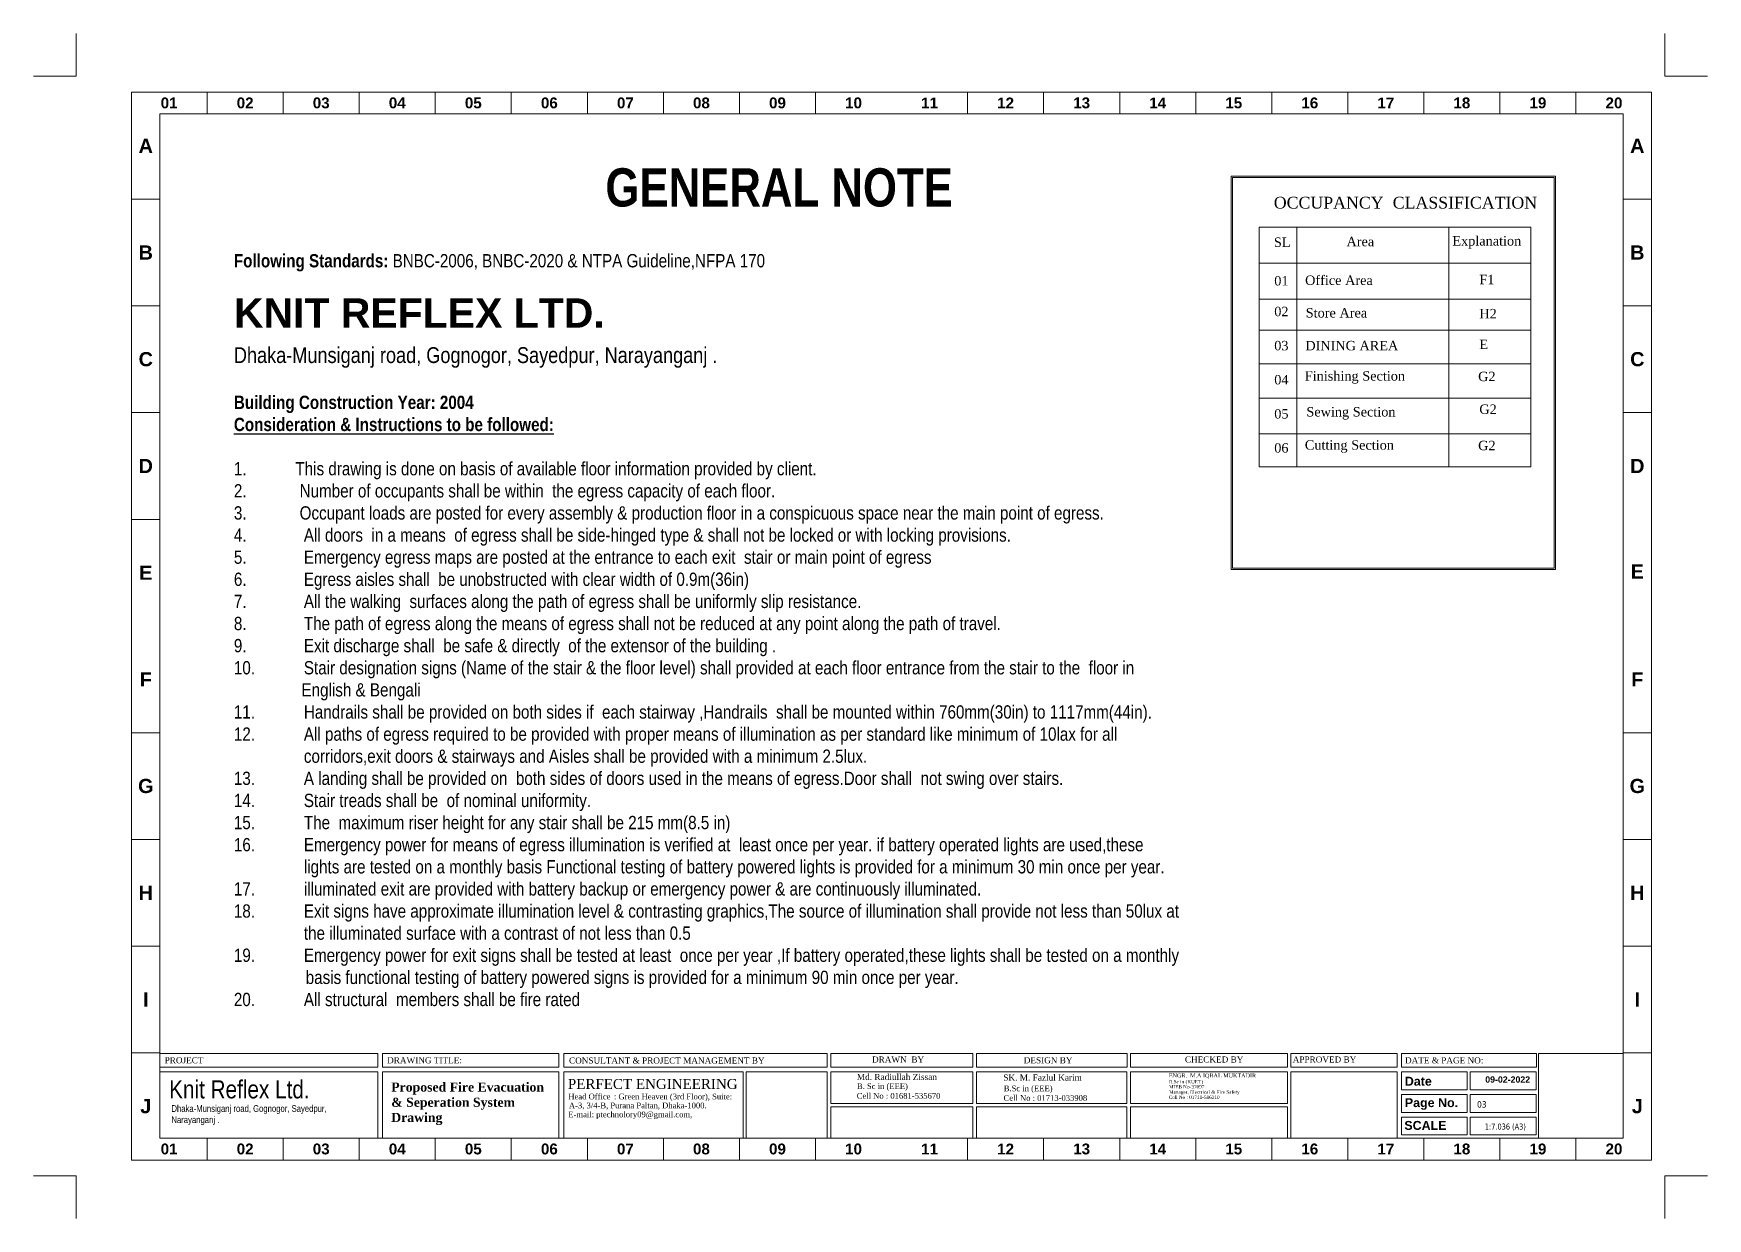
# Model space of a CAD drawing. Header units: inches. Extents: x -250485 to 735580, y -140410 to 288049.
# Drawn here: x 9848 to 12916, y 20516 to 22688 of the extents above; entities that cross this region are included whole.
import ezdxf

# ---------------------------------------------------------------- set-up
doc = ezdxf.new("R2010")
doc.units = ezdxf.units.IN
doc.header["$MEASUREMENT"] = 0
doc.layers.get('0').update_dxf_attribs({"lineweight": 0})
doc.layers.get('Defpoints').update_dxf_attribs({"lineweight": 0})
doc.layers.add('-TB', color=7, linetype='Continuous')
for name, color, linetype, lineweight in [('AIM', 5, 'Continuous', 25), ('DIM.', 251, 'Continuous', 5), ('FF-VALVES', 170, 'Continuous', 18), ('Inline', 7, 'Continuous', 0), ('Outline', 7, 'Continuous', 0), ('Scale', 7, 'Continuous', 0), ('Scale_Text', 7, 'Continuous', 0), ('Text', 7, 'Continuous', 0), ('TEXT_TITLEBOX', 7, 'Continuous', 13), ('Titelblk', 7, 'Continuous', 25), ('TITLE', 7, 'Continuous', 20)]:
    doc.layers.add(name, color=color, linetype=linetype, lineweight=lineweight)
doc.styles.add('ARIAL', font='times.ttf')
doc.styles.add('arial narrow', font='tahoma.ttf')
doc.styles.add('MONOTEXT', font='txt')
doc.styles.add('SHT-TEXT-1', font='times.ttf', dxfattribs={"height": 12})
doc.styles.get("Standard").update_dxf_attribs({"font": 'arialbd.ttf', "height": 24})
doc.styles.add('TEXT', font='arial.ttf')

msp = doc.modelspace()

# ---------------------------------------------------------------- texts
at = {"layer": '-TB', "lineweight": 0, "insert": (12493.7, 20731), "char_height": 11.71, "width": 60.27, "attachment_point": 1, "style": 'arial narrow'}
msp.add_mtext('03', dxfattribs=at)
at = {"lineweight": -2, "insert": (10215.1, 22440.8), "char_height": 24.321, "attachment_point": 1}
msp.add_mtext_dynamic_manual_height_columns('{\\fArial Narrow|b1|i0|c0|p34;\\C3;^I^I^I^I^I\\H2.878x;^I^IGENERAL NOTE\\P\\H0.3474x;\\C0;\\PFollowing Standards: \\fArial Narrow|b0|i0|c0|p34;BNBC-2006, BNBC-2020 & NTPA Guideline,NFPA 170\\P\\fArial Narrow|b1|i0|c0|p34;\\P\\pi0.0304,t35.26;\\fArial|b1|i0|c0|p34;\\H2.21x;\\C1;KNIT REFLEX LTD.\\P\\pi0,tz;\\fArial Narrow|b0|i0|c0|p34;\\H0.5396x;\\C7;Dhaka-Munsiganj road, Gognogor, Sayedpur, Narayanganj .\\H0.8387x;\\P\\fArial Narrow|b1|i0|c0|p34;\\H0.9998x;\\C0;\\PBuilding Construction Year: 2004\\P\\LConsideration & Instructions to be followed:\\P\\P\\fArial Narrow|b0|i0|c0|p34;\\l1.^I  This drawing is done on basis of available floor information provided by client.\\P2.^I   Number of occupants shall be within  the egress capacity of each floor. \\P3.^I   Occupant loads are posted for every assembly & production floor in a conspicuous space near the main point of egress.\\P4.^I    All doors  in a means  of egress shall be side-hinged type & shall not be locked or with locking provisions.\\P5.^I    Emergency egress maps are posted at the entrance to each exit  stair or main point of egress \\P6.^I    Egress aisles shall  be unobstructed with clear width of 0.9m(36in)\\P7.^I    All the walking  surfaces along the path of egress shall be uniformly slip resistance.\\P8.^I    The path of egress along the means of egress shall not be reduced at any point along the path of travel.\\P9.^I    Exit discharge shall  be safe & directly  of the extensor of the building .\\P10.^I    Stair designation signs (Name of the stair & the floor level) shall provided at each floor entrance from the stair to the  floor in \\P                English & Bengali\\P11.^I    Handrails shall be provided on both sides if  each stairway ,Handrails  shall be mounted within 760mm(30in) to 1117mm(44in).\\P12.^I    All paths of egress required to be provided with proper means of illumination as per standard like minimum of 10lax for all \\P         ^I    corridors,exit doors & stairways and\\C7; Aisles\\C0; shall be provided with a minimum 2.5lux.\\P13.^I    A landing shall be provided on  both sides of doors used in the means of egress.Door shall  not swing over \\C256;stairs.\\P14.^I    \\C0;Stair treads shall be  of nominal uniformity.\\P15.^I    The  maximum riser height for any stair shall be 215 mm(8.5 in)\\P16.^I    Emergency power for means of egress illumination is verified at  least once per year. if battery operated lights are used,these \\P^I    lights are tested on a monthly basis Functional testing of battery powered lights is provided for a minimum 30 min once per year.\\P17.^I    illuminated exit are provided with battery backup or emergency power & are continuously illuminated.\\P18.^I    Exit signs have approximate illumination level & contrasting graphics,The source of illumination shall provide not less than 50lux at\\P^I    the illuminated surface with a \\C256;contrast \\C0;of not less than 0.5\\P19.^I    Emergency power for exit signs shall be tested at least  once per year ,If battery operated,these lights shall be tested on a monthly\\P                 basis functional testing of battery powered signs is provided for a minimum 90 min once per year.\\P20.^I    All structural  members shall be fire rated}', width=1827.138, gutter_width=121.6, heights=[1757.7], dxfattribs=at)
at = {"color": 7, "insert": (10503.5, 20726.3), "char_height": 16.69, "width": 512.592, "attachment_point": 4}
msp.add_mtext('{\\fTimes New Roman|b1|i0|c0|p18;Proposed Fire Evacuation \\P& Seperation System \\PDrawing}', dxfattribs=at)
at = {"layer": 'AIM', "lineweight": 15, "attachment_point": 1, "style": 'ARIAL'}
for s, insert, char_height, width in [('OCCUPANCY{\\fArial|b0|i0|c128|p34;  }CLASSIFICATION', (12121.2, 22388.6), 21.601, 794.384), ('SL', (12121.4, 22314), 17.28, 21.421), ('Area', (12254.5, 22315.2), 17.28, 230.703), ('Explanation', (12448.6, 22316.5), 17.281, 230.703), ('01', (12122.1, 22243.4), 17.28, 15.566), ('Office{\\fArial|b0|i0|c128|p34; }Area', (12178.6, 22244.3), 17.281, 230.703), ('F1', (12498, 22245.6), 17.28, 230.703), ('02', (12122.1, 22187), 17.28, 20.06), ('Store{\\fArial|b0|i0|c128|p34; }Area', (12179.8, 22184.6), 17.281, 230.703), ('H2', (12498, 22183.1), 17.28, 230.703), ('03', (12122.1, 22124.5), 17.28, 19.738), ('DINING AREA', (12179, 22124.5), 17.281, 395.618), ('E', (12498, 22126.7), 17.3, 20.737), ('04', (12122.1, 22062), 17.28, 20.75), ('Finishing{\\fArial|b0|i0|c128|p34; }Section', (12178.1, 22069), 17.281, 230.703), ('G2', (12495.8, 22068), 17.28, 22.669), ('Sewing{\\fArial|b0|i0|c128|p34; }Section', (12181, 22003.2), 17.281, 209.459), ('G2', (12498, 22007.9), 17.28, 165.444), ('05', (12122.1, 21999.5), 17.28, 19.738), ('Cutting{\\fArial|b0|i0|c128|p34; }Section', (12178.1, 21942.4), 17.281, 230.703), ('G2', (12495.8, 21941.4), 17.28, 22.669), ('06', (12122.1, 21937), 17.28, 19.879)]:
    msp.add_mtext(s, dxfattribs=dict(at, insert=insert, char_height=char_height, width=width))
at = {"layer": 'DIM.', "color": 5, "lineweight": 13, "insert": (10225.2, 20724.9), "char_height": 33.143, "width": 897.755, "attachment_point": 5, "style": 'TEXT'}
msp.add_mtext('{\\fArial Narrow|b0|i0|c0|p34;Knit Reflex Ltd.\\C256;\\P\\pt12.44043;\\fSwis721 BT|b1|i0|c0|p34;\\C7; }', dxfattribs=at)
at = {"layer": 'FF-VALVES', "color": 7, "style": 'arial narrow', "width": 0.8}
msp.add_text('1:7.036 (A3)', height=10.941, dxfattribs=at).set_placement((12508.1, 20679.1))
at = {"layer": 'Text', "color": 56, "insert": (10100.6, 20705.5), "char_height": 12.31, "width": 471.896, "attachment_point": 4, "style": 'MONOTEXT'}
msp.add_mtext('{\\fArial Narrow|b0|i0|c0|p34;\\C7;Dhaka-Munsiganj road, Gognogor, Sayedpur, \\PNarayanganj .}', dxfattribs=at)
at = {"layer": 'TEXT_TITLEBOX', "lineweight": 25, "style": 'SHT-TEXT-1'}
for s, height, p in [('PROJECT', 11.15, (10088.2, 20800.5)), ('DRAWING TITLE:', 11.154, (10496, 20800.5)), ('CONSULTANT & PROJECT MANAGEMENT BY', 11.154, (10829.4, 20800)), ('DRAWN  BY', 11.15, (11384.8, 20801.8)), ('DESIGN BY', 11.15, (11662.9, 20800.5)), ('CHECKED BY', 11.15, (11958.3, 20801.9)), ('APPROVED BY', 11.154, (12155.9, 20801.9)), ('DATE & PAGE NO:', 11.154, (12361.7, 20800.3)), ('Md. Radiullah Zissan', 11.246, (11357, 20769.9)), ('SK. M. Fazlul Karim', 11.246, (11625.4, 20768.8)), ('ENGR.  M.A IQBAL MUKTADIR', 7.331, (11928.9, 20774.5)), ('Cell No : 01681-535670', 10.413, (11356.8, 20735.6)), ('B. Sc in (EEE)', 10.413, (11357.1, 20753.3)), ('Cell No : 01713-033908', 10.413, (11625.9, 20731.7)), ('B.Sc in (EEE)', 10.413, (11626.2, 20749.3)), ('B.Sc in (KUET)', 6.247, (11929, 20763.6)), ('MIEB No-37097', 6.247, (11929, 20754.3)), ('Manager, Electrical & Fire Safety', 6.247, (11929, 20744.7)), ('Cell No : 01711-586310', 6.247, (11928.8, 20735.2))]:
    msp.add_text(s, height=height, dxfattribs=at).set_placement(p)
at = {"layer": 'TEXT_TITLEBOX', "lineweight": 25}
for s, height, p in [('Date', 16.33, (12361.4, 20759.5)), ('09-02-2022', 11.51, (12508.8, 20765)), ('Page No.', 16.33, (12361.4, 20720.2))]:
    msp.add_text(s, height=height, dxfattribs=at).set_placement(p)
at = {"layer": 'TEXT_TITLEBOX', "color": 1, "lineweight": 25, "style": 'SHT-TEXT-1'}
msp.add_text('PERFECT ENGINEERING', height=18.222, dxfattribs=at).set_placement((10827.3, 20753.5))
at = {"layer": 'TEXT_TITLEBOX', "color": 7, "lineweight": 25, "style": 'SHT-TEXT-1'}
for s, p in [('Head Office', (10828.1, 20734.4)), (': Green Heaven (3rd Floor), Suite:', (10911.7, 20734.4)), ('E-mail: ptechnolory09@gmail.com,', (10828.1, 20701.6)), ('A-3, 3/4-B, Purana Paltan, Dhaka-1000.', (10829.2, 20718))]:
    msp.add_text(s, height=10.413, dxfattribs=at).set_placement(p)
at = {"layer": 'TEXT_TITLEBOX', "color": 1, "lineweight": 25}
msp.add_text('SCALE', height=16.33, dxfattribs=at).set_placement((12360.5, 20678.5))

# ---------------------------------------------------------------- blocks, each defined once
blk = doc.blocks.new('PAGE')
at = {"layer": 'Inline', "color": 252, "lineweight": 15}
blk.add_lwpolyline([(178051640.6, 22656441.1), (178051640.6, 22657235.8), (178050505.4, 22657235.8), (178050505.4, 22656441.1)], close=True, dxfattribs=at)
at = {"layer": 'Outline', "color": 252, "lineweight": 15}
for p, q in [((178051662.6, 22657252.7), (178050483.4, 22657252.7)), ((178051662.6, 22656424.2), (178051662.6, 22657252.7)), ((178050483.4, 22656424.2), (178051662.6, 22656424.2))]:
    blk.add_line(p, q, dxfattribs=at)
blk.add_lwpolyline([(178050483.4, 22657252.7), (178050483.4, 22656424.2)], dxfattribs=at)
at = {"layer": 'Scale', "color": 252, "lineweight": 9}
for p, q in [((178050542, 22657235.8), (178050542, 22657252.7)), ((178050601, 22657235.8), (178050601, 22657252.7)), ((178050660, 22657235.8), (178050660, 22657252.7)), ((178050719, 22657235.8), (178050719, 22657252.7)), ((178050778, 22657235.8), (178050778, 22657252.7)), ((178050837, 22657235.8), (178050837, 22657252.7)), ((178050896, 22657235.8), (178050896, 22657252.7)), ((178050955, 22657235.8), (178050955, 22657252.7)), ((178051014, 22657235.8), (178051014, 22657252.7)), ((178051132, 22657235.8), (178051132, 22657252.7)), ((178051191, 22657235.8), (178051191, 22657252.7)), ((178051250, 22657235.8), (178051250, 22657252.7)), ((178051309, 22657235.8), (178051309, 22657252.7)), ((178051368, 22657235.8), (178051368, 22657252.7)), ((178051427, 22657235.8), (178051427, 22657252.7)), ((178051486, 22657235.8), (178051486, 22657252.7)), ((178051545, 22657235.8), (178051545, 22657252.7)), ((178051604, 22657235.8), (178051604, 22657252.7)), ((178050483.4, 22657169.6), (178050505.4, 22657169.6)), ((178051640.6, 22657169.6), (178051662.6, 22657169.6)), ((178050483.4, 22657086.8), (178050505.4, 22657086.8)), ((178051640.6, 22657086.8), (178051662.6, 22657086.8)), ((178050483.4, 22657004), (178050505.4, 22657004)), ((178051640.6, 22657004), (178051662.6, 22657004)), ((178050483.4, 22656921.2), (178050505.4, 22656921.2)), ((178050483.4, 22656755.7), (178050505.4, 22656755.7)), ((178051640.6, 22656755.7), (178051662.6, 22656755.7)), ((178050483.4, 22656672.9), (178050505.4, 22656672.9)), ((178051640.6, 22656672.9), (178051662.6, 22656672.9)), ((178050483.4, 22656590.1), (178050505.4, 22656590.1)), ((178051640.6, 22656590.1), (178051662.6, 22656590.1)), ((178050483.4, 22656507.3), (178050505.4, 22656507.3)), ((178051640.6, 22656507.3), (178051662.6, 22656507.3)), ((178051640.6, 22656507.3), (178051662.6, 22656507.3)), ((178051640.6, 22656507.3), (178051662.6, 22656507.3)), ((178050542, 22656424.2), (178050542, 22656441.1)), ((178050601, 22656424.2), (178050601, 22656441.1)), ((178050660, 22656424.2), (178050660, 22656441.1)), ((178050719, 22656424.2), (178050719, 22656441.1)), ((178050778, 22656424.2), (178050778, 22656441.1)), ((178050837, 22656424.2), (178050837, 22656441.1)), ((178050896, 22656424.2), (178050896, 22656441.1)), ((178050955, 22656424.2), (178050955, 22656441.1)), ((178051014, 22656424.2), (178051014, 22656441.1)), ((178051132, 22656424.2), (178051132, 22656441.1)), ((178051191, 22656424.2), (178051191, 22656441.1)), ((178051250, 22656424.2), (178051250, 22656441.1)), ((178051309, 22656424.2), (178051309, 22656441.1)), ((178051368, 22656424.2), (178051368, 22656441.1)), ((178051427, 22656424.2), (178051427, 22656441.1)), ((178051486, 22656424.2), (178051486, 22656441.1)), ((178051545, 22656424.2), (178051545, 22656441.1)), ((178051604, 22656424.2), (178051604, 22656441.1))]:
    blk.add_line(p, q, dxfattribs=at)
at = {"layer": 'Scale_Text', "color": 252, "lineweight": 13, "attachment_point": 5}
for s, insert, char_height, width in [('01', (178050512.5, 22657244.2), 8.43, 2.51), ('02', (178050571.5, 22657244.2), 8.43, 2.51), ('03', (178050630.5, 22657244.2), 8.43, 2.51), ('04', (178050689.5, 22657244.2), 8.43, 2.51), ('05', (178050748.5, 22657244.2), 8.43, 2.51), ('06', (178050807.5, 22657244.2), 8.43, 2.51), ('07', (178050866.5, 22657244.2), 8.43, 2.51), ('08', (178050925.5, 22657244.2), 8.43, 2.51), ('09', (178050984.5, 22657244.2), 8.43, 2.51), ('10', (178051043.5, 22657244.2), 8.43, 2.51), ('11', (178051102.5, 22657244.2), 8.43, 2.51), ('12', (178051161.5, 22657244.2), 8.43, 2.51), ('13', (178051220.5, 22657244.2), 8.43, 2.51), ('14', (178051279.5, 22657244.2), 8.43, 2.51), ('15', (178051338.5, 22657244.2), 8.43, 2.51), ('16', (178051397.5, 22657244.2), 8.43, 2.51), ('17', (178051456.5, 22657244.2), 8.43, 2.51), ('18', (178051515.5, 22657244.2), 8.43, 2.51), ('19', (178051574.5, 22657244.2), 8.43, 2.51), ('20', (178051633.5, 22657244.2), 8.43, 2.51), ('A', (178050494.4, 22657211), 11, 8.36), ('A', (178051651.6, 22657211), 11, 8.36), ('B', (178050494.4, 22657128.2), 11, 8.36), ('B', (178051651.6, 22657128.2), 11, 8.36), ('C', (178050494.4, 22657045.4), 11, 8.36), ('C', (178051651.6, 22657045.4), 11, 8.36), ('D', (178050494.4, 22656962.6), 11, 8.36), ('D', (178051651.6, 22656962.6), 11, 8.36), ('E', (178050494.4, 22656879.8), 11, 8.36), ('E', (178051651.6, 22656880.8), 11, 8.36), ('F', (178050494.4, 22656797.1), 11, 8.36), ('F', (178051651.6, 22656797.1), 11, 8.36), ('G', (178050494.4, 22656714.3), 11, 8.36), ('G', (178051651.6, 22656714.3), 11, 8.36), ('H', (178050494.4, 22656631.5), 11, 8.36), ('H', (178051651.6, 22656631.5), 11, 8.36), ('I', (178050494.4, 22656548.7), 11, 8.36), ('I', (178051651.6, 22656548.7), 11, 8.36), ('J', (178050494.4, 22656465.9), 11, 8.36), ('J', (178051651.6, 22656465.9), 11, 8.36), ('01', (178050512.5, 22656432.7), 8.43, 2.51), ('02', (178050571.5, 22656432.7), 8.43, 2.51), ('03', (178050630.5, 22656432.7), 8.43, 2.51), ('04', (178050689.5, 22656432.7), 8.43, 2.51), ('05', (178050748.5, 22656432.7), 8.43, 2.51), ('06', (178050807.5, 22656432.7), 8.43, 2.51), ('07', (178050866.5, 22656432.7), 8.43, 2.51), ('08', (178050925.5, 22656432.7), 8.43, 2.51), ('09', (178050984.5, 22656432.7), 8.43, 2.51), ('10', (178051043.5, 22656432.7), 8.43, 2.51), ('11', (178051102.5, 22656432.7), 8.43, 2.51), ('12', (178051161.5, 22656432.7), 8.43, 2.51), ('13', (178051220.5, 22656432.7), 8.43, 2.51), ('14', (178051279.5, 22656432.7), 8.43, 2.51), ('15', (178051338.5, 22656432.7), 8.43, 2.51), ('16', (178051397.5, 22656432.7), 8.43, 2.51), ('17', (178051456.5, 22656432.7), 8.43, 2.51), ('18', (178051515.5, 22656432.7), 8.43, 2.51), ('19', (178051574.5, 22656432.7), 8.43, 2.51), ('20', (178051633.5, 22656432.7), 8.43, 2.51)]:
    blk.add_mtext(s, dxfattribs=dict(at, insert=insert, char_height=char_height, width=width))
blk = doc.blocks.new('Title')
at = {"layer": 'Defpoints', "color": 1, "ltscale": 10}
for points in [[(-102338.3, -85271), (-102338.3, -85371), (-102438.3, -85371)], [(-98623, -85271), (-98623, -85371), (-98523, -85371)], [(-102338.3, -88042.4), (-102338.3, -87942.4), (-102438.3, -87942.4)], [(-98623, -88042.4), (-98623, -87942.4), (-98523, -87942.4)]]:
    blk.add_lwpolyline(points, dxfattribs=at)
at = {"layer": 'Titelblk', "color": 3, "linetype": 'Continuous', "lineweight": 0, "xscale": 3.014611567961765, "yscale": 3.014611567959946, "zscale": 3.014611567966516}
blk.add_blockref('PAGE', (-536855255.8, -68388224), dxfattribs=at)

# ---------------------------------------------------------------- linework, layer by layer
at = {"layer": 'AIM', "lineweight": 15}
for points in [[(12042.9, 22426.3), (12637.8, 22426.3), (12637.8, 21705.4), (12042.9, 21705.4)], [(12045.3, 22423.9), (12635.4, 22423.9), (12635.4, 21707.9), (12045.3, 21707.9)]]:
    msp.add_lwpolyline(points, close=True, dxfattribs=at)
for points in [[(12094.7, 22333), (12592.5, 22333)], [(12094.7, 22333), (12094.7, 21893.8)], [(12163.6, 22333), (12163.6, 21893.8)], [(12442.2, 22333), (12442.2, 21893.8)], [(12592.5, 22333), (12592.5, 21893.8)], [(12094.7, 22267), (12592.5, 22267)], [(12094.7, 22200.9), (12592.5, 22200.9)], [(12094.7, 22144), (12592.5, 22144)], [(12094.7, 22082.5), (12592.5, 22082.5)], [(12094.7, 22019.4), (12592.5, 22019.4)], [(12094.7, 21954.1), (12592.5, 21954.1)], [(12094.7, 21893.8), (12592.5, 21893.8)]]:
    msp.add_lwpolyline(points, dxfattribs=at)
at = {"layer": 'TEXT_TITLEBOX'}
for p, q in [((10079.5, 20793.5), (10079.5, 20818.4)), ((10079.5, 20818.4), (10478.8, 20818.4)), ((10478.8, 20818.4), (10478.8, 20793.5)), ((10487.5, 20793.5), (10487.5, 20818.4)), ((10487.5, 20818.4), (10810.9, 20818.4)), ((10810.9, 20818.4), (10810.9, 20793.5)), ((10819.7, 20793.5), (10819.7, 20818.4)), ((10819.7, 20818.4), (11302.8, 20818.4)), ((11302.8, 20818.4), (11302.8, 20793.5)), ((11309.4, 20793.5), (11309.4, 20818.4)), ((11309.4, 20818.4), (11569.4, 20818.4)), ((11569.4, 20818.4), (11569.4, 20793.5)), ((11576.1, 20793.5), (11576.1, 20818.4)), ((11576.1, 20818.4), (11852.3, 20818.4)), ((11852.3, 20818.4), (11852.3, 20793.5)), ((11858.3, 20793.5), (11858.3, 20818.4)), ((11858.3, 20818.4), (12146.3, 20818.4)), ((12146.3, 20818.4), (12146.3, 20793.5)), ((12152.2, 20793.5), (12152.2, 20818.4)), ((12152.2, 20818.4), (12347.3, 20818.4)), ((12347.3, 20818.4), (12347.3, 20793.5)), ((12355.6, 20793.5), (12355.6, 20818.4)), ((12355.6, 20818.4), (12602.7, 20818.4)), ((12602.7, 20818.4), (12602.7, 20793.5)), ((12606.4, 20663.2), (12606.4, 20818.4)), ((12606.4, 20818.4), (12761.6, 20818.4)), ((12761.6, 20818.4), (12761.6, 20663.2)), ((10478.8, 20793.5), (10079.5, 20793.5)), ((10079.5, 20663.2), (10079.5, 20784.7)), ((10079.5, 20784.7), (10478.8, 20784.7)), ((10478.8, 20784.7), (10478.8, 20663.2)), ((10810.9, 20793.5), (10487.5, 20793.5)), ((10487.5, 20663.2), (10487.5, 20784.7)), ((10487.5, 20784.7), (10811, 20784.7)), ((10811, 20784.7), (10811, 20663.2)), ((11302.8, 20793.5), (10819.7, 20793.5)), ((10819.7, 20663.2), (10819.7, 20784.7)), ((10819.7, 20784.7), (11148.3, 20784.7)), ((11148.3, 20784.7), (11148.3, 20663.2)), ((11154.3, 20663.2), (11154.3, 20784.7)), ((11154.3, 20784.7), (11302.8, 20784.7)), ((11302.8, 20784.7), (11302.8, 20663.2)), ((11309.3, 20727), (11309.3, 20784.7)), ((11309.3, 20784.7), (11569.6, 20784.7)), ((11569.4, 20793.5), (11309.4, 20793.5)), ((11569.6, 20784.7), (11569.6, 20727)), ((11852.3, 20793.5), (11576.1, 20793.5)), ((11576.2, 20727.1), (11576.2, 20784.7)), ((11576.2, 20784.7), (11852.1, 20784.7)), ((11852.1, 20784.7), (11852.1, 20727.1)), ((12146.3, 20793.5), (11858.3, 20793.5)), ((11858.4, 20727.1), (11858.4, 20784.7)), ((11858.4, 20784.7), (12146.3, 20784.7)), ((12146.3, 20784.7), (12146.3, 20727.1)), ((12347.3, 20793.5), (12152.2, 20793.5)), ((12152.2, 20663.2), (12152.2, 20784.7)), ((12152.2, 20784.7), (12347.3, 20784.7)), ((12347.3, 20784.7), (12347.3, 20663.2)), ((12602.7, 20793.5), (12355.6, 20793.5)), ((12355.6, 20752), (12355.6, 20784.7)), ((12355.6, 20784.7), (12475.8, 20784.7)), ((12475.8, 20784.7), (12475.8, 20752)), ((12480.9, 20752), (12480.9, 20784.7)), ((12480.9, 20784.7), (12602.1, 20784.7)), ((12602.1, 20784.7), (12602.1, 20752)), ((12475.8, 20752), (12355.6, 20752)), ((12355.6, 20710.6), (12355.6, 20743.3)), ((12355.6, 20743.3), (12475.8, 20743.3)), ((12475.8, 20743.3), (12475.8, 20710.6)), ((12602.1, 20752), (12480.9, 20752)), ((12480.9, 20710.6), (12480.9, 20743.3)), ((12480.9, 20743.3), (12602.1, 20743.3)), ((12602.1, 20743.3), (12602.1, 20710.6)), ((11569.6, 20727), (11309.3, 20727)), ((11309.3, 20663.2), (11309.3, 20720.8)), ((11309.3, 20720.8), (11569.6, 20720.8)), ((11569.6, 20720.8), (11569.6, 20663.2)), ((11852.1, 20727.1), (11576.2, 20727.1)), ((11576.2, 20663.2), (11576.2, 20720.9)), ((11576.2, 20720.9), (11852.1, 20720.9)), ((11852.1, 20720.9), (11852.1, 20663.2)), ((12146.3, 20727.1), (11858.4, 20727.1)), ((11858.4, 20663.2), (11858.4, 20720.9)), ((11858.4, 20720.9), (12146.3, 20720.9)), ((12146.3, 20720.9), (12146.3, 20663.2)), ((12475.8, 20710.6), (12355.6, 20710.6)), ((12355.6, 20669.1), (12355.6, 20701.8)), ((12355.6, 20701.8), (12475.8, 20701.8)), ((12475.8, 20701.8), (12475.8, 20669.1)), ((12602.1, 20710.6), (12480.9, 20710.6)), ((12480.9, 20669.1), (12480.9, 20701.8)), ((12480.9, 20701.8), (12602.1, 20701.8)), ((12602.1, 20701.8), (12602.1, 20669.1)), ((10478.8, 20663.2), (10079.5, 20663.2)), ((10811, 20663.2), (10487.5, 20663.2)), ((11148.3, 20663.2), (10819.7, 20663.2)), ((11302.8, 20663.2), (11154.3, 20663.2)), ((11569.6, 20663.2), (11309.3, 20663.2)), ((11852.1, 20663.2), (11576.2, 20663.2)), ((12146.3, 20663.2), (11858.4, 20663.2)), ((12347.3, 20663.2), (12152.2, 20663.2)), ((12475.8, 20669.1), (12355.6, 20669.1)), ((12602.1, 20669.1), (12480.9, 20669.1)), ((12761.6, 20663.2), (12606.4, 20663.2))]:
    msp.add_line(p, q, dxfattribs=at)

# ---------------------------------------------------------------- block references
at = {"layer": 'TITLE', "xscale": 0.7836931737256236, "yscale": 0.7836931737256236, "zscale": 0.7836931672405487}
msp.add_blockref('Title', (90128, 89514.2), dxfattribs=at)

msp.set_redraw_order([(e.dxf.handle, doc.entitydb.next_handle()) for e in msp.query("TEXT MTEXT ATTDEF DIMENSION ARC_DIMENSION")])  # texts and dimensions are drawn at this point

doc.saveas('drawing.dxf')
